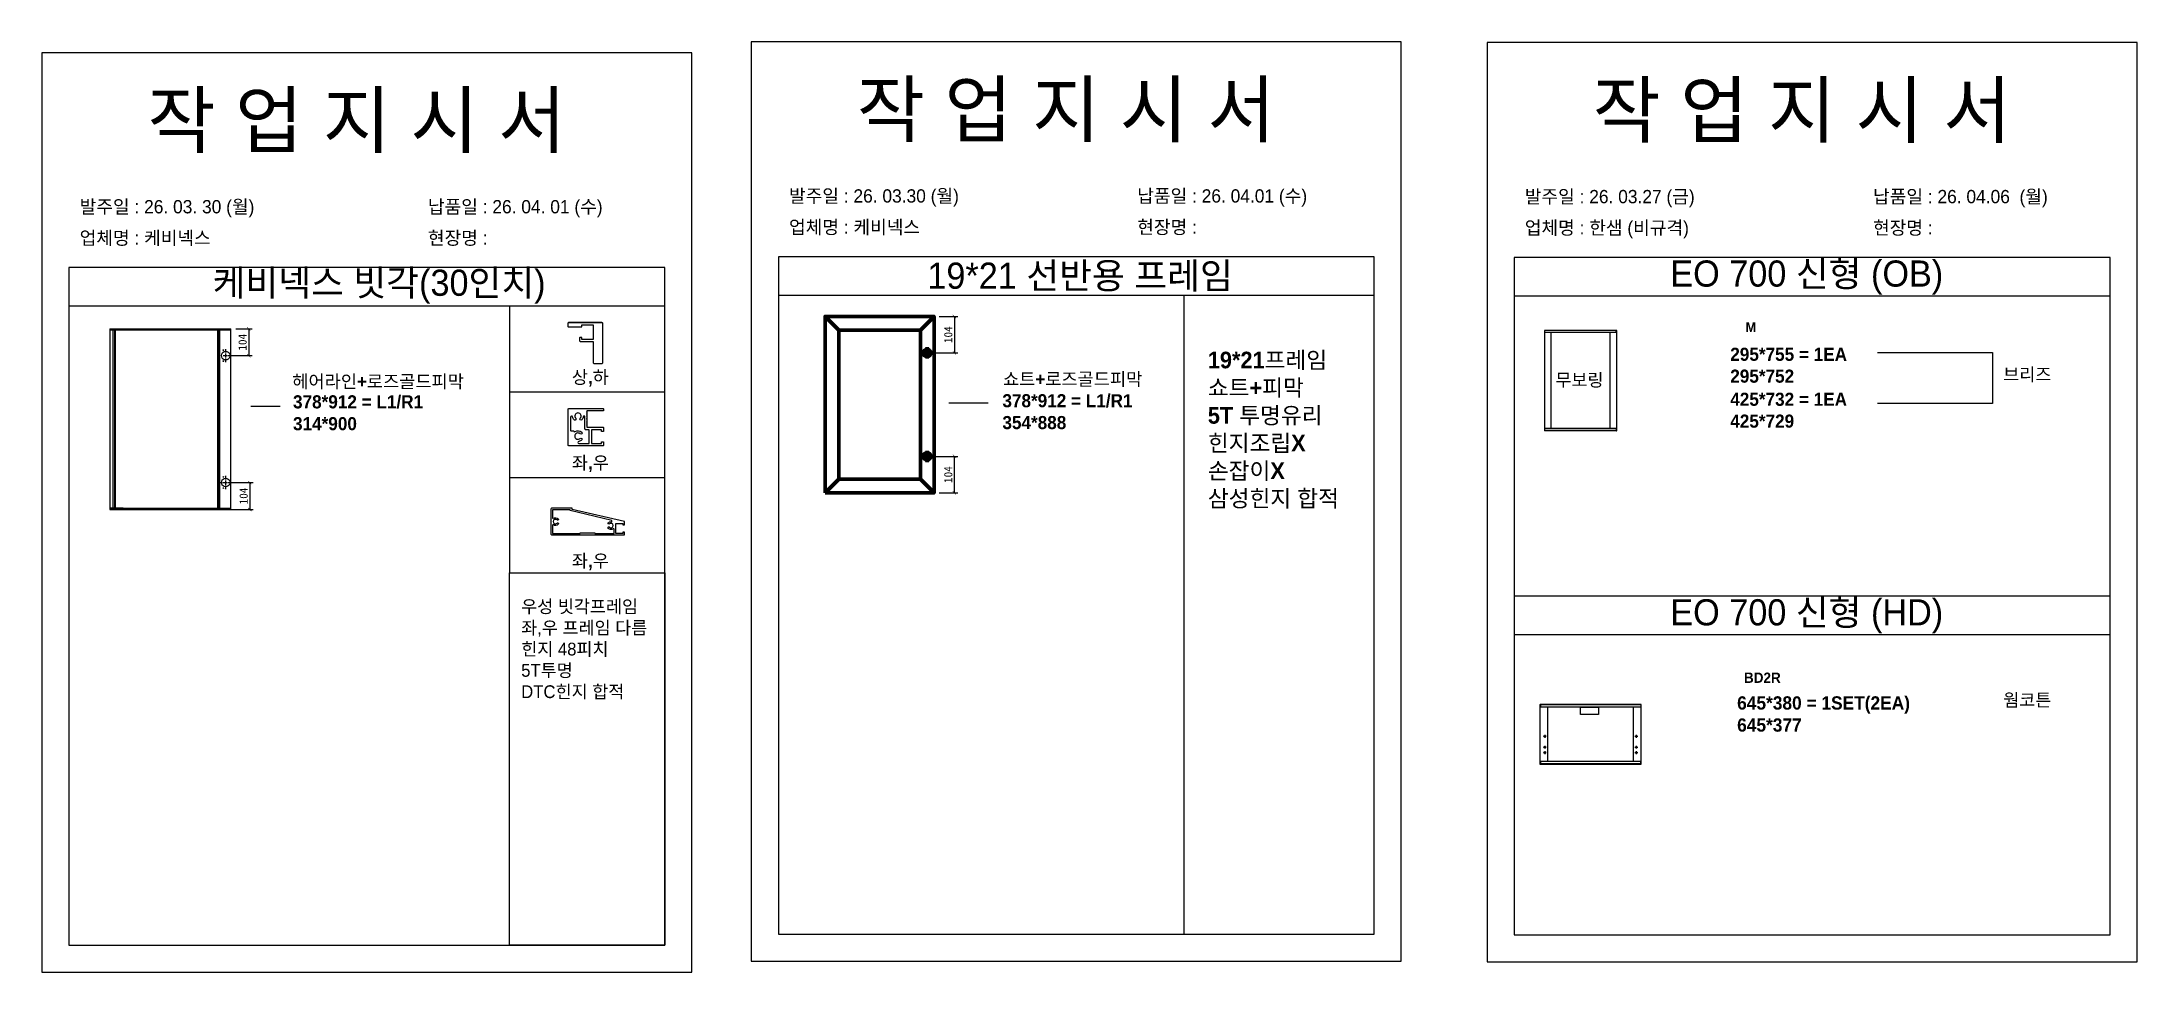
# Model space of a CAD drawing. Header units: millimetres. Extents: x -44117 to 256353, y -2095463 to 65325.
# Drawn here: x 110876 to 117259, y -827730 to -824896 of the extents above; entities that cross this region are included whole.
import ezdxf

# ---------------------------------------------------------------- set-up
doc = ezdxf.new("R2010")
doc.units = ezdxf.units.MM
doc.header["$LTSCALE"] = 10
doc.layers.add('Layer1', color=7, linetype='Continuous', lineweight=70)
doc.layers.add('PDF_Geomertry', color=7, linetype='Continuous')
doc.styles.add('MtX_Gulim', font='')
doc.styles.get('MtX_Gulim').set_extended_font_data('Gulim', bold=True)
doc.dimstyles.new('ISO-25', dxfattribs={"dimtxt": 2.5, "dimasz": 2.5, "dimexe": 1, "dimexo": 1, "dimtad": 1, "dimtxsty": 'Standard', "dimblk": 'ARCHTICK', "dimcen": 2.5, "dimadec": 0, "dimazin": 0, "dimtfac": 1, "dimtmove": 0, "dimatfit": 3, "dimfxl": 0, "dimarcsym": 0})

msp = doc.modelspace()

# ---------------------------------------------------------------- texts
at = {"linetype": 'Continuous', "style": 'MtX_Gulim'}
for s, height, p in [('M', 30.31593, (116065.79136, -825780.19642)), ('상,하', 39.271262, (112490.16888, -825937.16387)), ('헤어라인+로즈골드피막', 39.2712622, (111638.49836, -825949.99662)), ('쇼트+로즈골드피막', 39.271262, (113803.83281, -825942.75914)), ('좌,우', 39.271262, (112490.16888, -826197.81441)), ('좌,우', 39.271262, (112490.16888, -826496.60687)), ('BD2R', 31.421769, (116061.36042, -826848.69094))]:
    msp.add_text(s, height=height, dxfattribs=at).set_placement(p)
at = {"attachment_point": 1}
for s, width, gutter_width, heights, insert, char_height in [('{\\fGulim|b0|i0|c129|p50;작 업 지 시 서}', 3898.9872873, 14.7362, [-183.72574], (113358.36917, -825018.69825), 165.0454901), ('{\\fGulim|b0|i0|c129|p50;작 업 지 시 서}', 3898.9872873, 14.7362, [-183.72574], (115600.13666, -825020.68327), 165.0454901), ('{\\fGulim|b0|i0|c129|p50;작 업 지 시 서}', 3898.9872873, 14.7362, [-183.72574], (111197.17618, -825051.56652), 165.0454901), ('\\pt11;{\\fGulim|b0|i0|c129|p50;발주일 : 26. 03. 30 (월)}', 3898.9872873, 14.7362, [40.67678], (110990.62251, -825377.79122), 40.4361451), ('{\\fGulim|b0|i0|c129|p50;납품일 : 26. 04. 01 (수)}', 3898.9872873, 14.7362, [41.36774], (112051.60328, -825377.79122), 40.4361451), ('\\pt11;{\\fGulim|b0|i0|c129|p50;발주일 : 26. 03.30 (월)}', 3898.9872873, 14.7362, [40.67678], (113151.8155, -825344.92295), 40.4361451), ('{\\fGulim|b0|i0|c129|p50;납품일 : 26. 04.01 (수)}', 3898.9872873, 14.7362, [41.36774], (114212.79627, -825344.92295), 40.4361451), ('\\pt11;{\\fGulim|b0|i0|c129|p50;발주일 : 26. 03.27 (금)}', 3898.9872873, 14.7362, [40.67678], (115393.58299, -825346.90796), 40.4361451), ('{\\fGulim|b0|i0|c129|p50;납품일 : 26. 04.06  (월)}', 3898.9872873, 14.7362, [41.36774], (116454.56375, -825346.90796), 40.4361451), ('{\\fGulim|b0|i0|c129|p50;업체명 : 케비넥스}', 3898.9872873, 14.7362, [42.57324], (113151.8155, -825440.00822), 40.4361451), ('{\\fGulim|b0|i0|c129|p50;현장명 :  }', 3898.9872873, 14.7362, [45.12049], (114212.79627, -825440.00822), 40.4361451), ('{\\fGulim|b0|i0|c129|p50;업체명 : 한샘 (비규격)}', 3898.9872873, 14.7362, [42.57324], (115393.58299, -825441.99324), 40.4361451), ('{\\fGulim|b0|i0|c129|p50;현장명 :  }', 3898.9872873, 14.7362, [45.12049], (116454.56375, -825441.99324), 40.4361451), ('{\\fGulim|b0|i0|c129|p50;업체명 : 케비넥스}', 3898.9872873, 14.7362, [42.57324], (110990.62251, -825472.87649), 40.4361451), ('{\\fGulim|b0|i0|c129|p50;현장명 :}', 3898.9872873, 14.7362, [45.12049], (112051.60328, -825472.87649), 40.4361451), ('{\\fGulim|b0|i0|c129|p50;19*21 선반용 프레임}', 1882.7812357, 7.11596, [-89.03766], (113573.39735, -825568.23651), 79.6987856), ('{\\fGulim|b0|i0|c129|p50;EO 700 신형 (OB)}', 1882.7812357, 7.11596, [-100.28675], (115836.84868, -825561.80127), 79.6987856), ('{\\fGulim|b0|i0|c129|p50;케비넥스 빗각(30인치)}', 1882.7812357, 7.11596, [-100.28675], (111395.63528, -825589.77506), 79.6987856), ('{\\f굴림|b1|i0|c129|p50;19*21프레임\\P쇼트+피막\\P5T 투명유리\\P힌지조립X\\P손잡이X\\P삼성힌지 합적}', 15300.3567757, 196.77614, [-489.46393], (114427.81042, -825839.73973), 50.59958), ('{\\f굴림|b1|i0|c129|p50;295*755 = 1EA\\P\\C1;295*752}', 12072.7918459, 155.2668, [-107.63052], (116019.59414, -825827.67702), 39.9257485), ('{\\f굴림|b1|i0|c129|p50;브리즈}', 11769.5052121, 151.36626, [-43.2475], (116851.28577, -825889.44238), 38.9227538), ('{\\f굴림|b1|i0|c129|p50;무보링}', 11769.5052121, 151.36626, [-43.35047], (115486.67564, -825906.39405), 38.9227538), ('{\\f굴림|b1|i0|c129|p50;378*912 = L1/R1\\P\\C1;314*900}', 12072.7918459, 155.2668, [-111.27454], (111640.65276, -825972.52312), 39.9257485), ('{\\f굴림|b1|i0|c129|p50;378*912 = L1/R1\\P\\C1;354*888}', 12072.7918459, 155.2668, [-111.22173], (113801.97465, -825969.12515), 39.9257485), ('{\\f굴림|b1|i0|c129|p50;425*732 = 1EA\\P\\C1;425*729}', 12072.7918459, 155.2668, [-107.68333], (116019.59414, -825964.68571), 39.9257485), ('{\\f굴림|b0|i0|c129|p50;우성 빗각프레임\\P좌,우 프레임 다름\\P힌지 48피치\\P5T투명\\PDTC힌지 합적}', 11769.5052121, 151.36626, [-309.9654], (112335.78665, -826596.52283), 38.9227538), ('{\\fGulim|b0|i0|c129|p50;EO 700 신형 (HD)}', 1882.7812357, 7.11596, [-100.28675], (115836.84868, -826593.82499), 79.6987856), ('{\\f굴림|b1|i0|c129|p50;645*380 = 1SET(2EA)\\P\\C1;645*377}', 12198.822037, 156.88766, [-113.28997], (116040.53725, -826889.64941), 40.342541), ('{\\f굴림|b1|i0|c129|p50;웜코튼}', 11769.5052121, 151.36626, [-42.01186], (116851.28577, -826881.45461), 38.9227538)]:
    msp.add_mtext_dynamic_manual_height_columns(s, width=width, gutter_width=gutter_width, heights=heights, dxfattribs=dict(at, insert=insert, char_height=char_height))

# ---------------------------------------------------------------- blocks, each defined once
blk = doc.blocks.new('_ArchTick')
at = {"color": 0, "linetype": 'ByBlock', "const_width": 0.15}
blk.add_lwpolyline([(-0.5, -0.5), (0.5, 0.5)], dxfattribs=at)
blk = doc.blocks.new('*D5431')
at = {"color": 0, "lineweight": -2}
for p, q in [((111466.2, -825770), (111515.8, -825770)), ((111505.8, -825770), (111505.8, -825851.8)), ((111450.4, -825851.8), (111515.8, -825851.8))]:
    blk.add_line(p, q, dxfattribs=at)
at = {"layer": 'Defpoints', "color": 0}
for p in [(111451.2, -825770), (111435.4, -825851.8), (111505.8, -825851.8)]:
    blk.add_point(p, dxfattribs=at)
at = {"color": 0, "lineweight": -2, "xscale": 10, "yscale": 10, "zscale": 10}
for p, rotation in [((111505.8, -825770), 90), ((111505.8, -825851.8), 270)]:
    blk.add_blockref('_ArchTick', p, dxfattribs=dict(at, rotation=rotation))
at = {"color": 0, "insert": (111487, -825810.9), "char_height": 25, "attachment_point": 5, "rotation": 90}
blk.add_mtext('104', dxfattribs=at)
blk = doc.blocks.new('*D5432')
at = {"color": 0, "lineweight": -2}
for p, q in [((111450.4, -826238.2), (111519, -826238.2)), ((111509, -826238.2), (111509, -826320.4)), ((111450.4, -826320.4), (111519, -826320.4))]:
    blk.add_line(p, q, dxfattribs=at)
at = {"layer": 'Defpoints', "color": 0}
for p in [(111435.4, -826238.2), (111435.4, -826320.4), (111509, -826320.4)]:
    blk.add_point(p, dxfattribs=at)
at = {"color": 0, "lineweight": -2, "xscale": 10, "yscale": 10, "zscale": 10}
for p, rotation in [((111509, -826238.2), 90), ((111509, -826320.4), 270)]:
    blk.add_blockref('_ArchTick', p, dxfattribs=dict(at, rotation=rotation))
at = {"color": 0, "insert": (111490.3, -826279.3), "char_height": 25, "attachment_point": 5, "rotation": 90}
blk.add_mtext('104', dxfattribs=at)
blk = doc.blocks.new('*D5433')
at = {"color": 0, "lineweight": -2}
for p, q in [((113608.8, -825732.4), (113665.8, -825732.4)), ((113655.8, -825732.4), (113655.8, -825843.5)), ((113587.7, -825843.5), (113665.8, -825843.5))]:
    blk.add_line(p, q, dxfattribs=at)
at = {"layer": 'Defpoints', "color": 0}
for p in [(113593.8, -825732.4), (113572.7, -825843.5), (113655.8, -825843.5)]:
    blk.add_point(p, dxfattribs=at)
at = {"color": 0, "lineweight": -2, "xscale": 10, "yscale": 10, "zscale": 10}
for p, rotation in [((113655.8, -825732.4), 90), ((113655.8, -825843.5), 270)]:
    blk.add_blockref('_ArchTick', p, dxfattribs=dict(at, rotation=rotation))
at = {"color": 0, "insert": (113637, -825787.9), "char_height": 25, "attachment_point": 5, "rotation": 90}
blk.add_mtext('104', dxfattribs=at)
blk = doc.blocks.new('*D5434')
at = {"color": 0, "lineweight": -2}
for p, q in [((113587.7, -826158.6), (113665.8, -826158.6)), ((113655.8, -826269.7), (113655.8, -826158.6)), ((113608.8, -826269.7), (113665.8, -826269.7))]:
    blk.add_line(p, q, dxfattribs=at)
at = {"layer": 'Defpoints', "color": 0}
for p in [(113572.7, -826158.6), (113655.8, -826158.6), (113593.8, -826269.7)]:
    blk.add_point(p, dxfattribs=at)
at = {"color": 0, "lineweight": -2, "xscale": 10, "yscale": 10, "zscale": 10}
for p, rotation in [((113655.8, -826158.6), 90), ((113655.8, -826269.7), 270)]:
    blk.add_blockref('_ArchTick', p, dxfattribs=dict(at, rotation=rotation))
at = {"color": 0, "insert": (113637, -826214.2), "char_height": 25, "attachment_point": 5, "rotation": 90}
blk.add_mtext('104', dxfattribs=at)

# ---------------------------------------------------------------- dimensions: what is measured, and where the dimension line sits
for base, p1, p2, angle, picture, middle in [((111505.7662, -825851.768), (111451.2153, -825769.95025), (111435.4188, -825851.768), 90, '*D5431', (111487.0162, -825810.85913)), ((113655.76933, -825843.48185), (113593.84382, -825732.36672), (113572.65471, -825843.48185), 90, '*D5433', (113637.01933, -825787.92429)), ((113655.76933, -826158.62343), (113593.84382, -826269.73856), (113572.65471, -826158.62343), 270, '*D5434', (113637.01933, -826214.181)), ((111509.02066, -826320.39827), (111435.4188, -826238.17539), (111435.4188, -826320.39827), 90, '*D5432', (111490.27066, -826279.28683))]:
    dim = msp.add_linear_dim(base=base, p1=p1, p2=p2, angle=angle, text='104', dimstyle='ISO-25', override={"dimscale": 10, "dimasz": 1, "dimexo": 1.5, "dimtxsty": 'Standard'})
    dim.commit()
    dim.dimension.update_dxf_attribs({"geometry": picture, "text_midpoint": middle})

# ---------------------------------------------------------------- linework, layer by layer
for p, q in [((114934.7816, -825550.38901), (113119.28121, -825550.38901)), ((117176.54908, -825552.37402), (115361.04869, -825552.37402)), ((112773.58861, -825583.25728), (110958.08822, -825583.25728)), ((112773.58861, -825701.14692), (110958.08822, -825701.14692)), ((114934.7816, -825668.27865), (113119.28121, -825668.27865)), ((114355.45955, -827614.43645), (114355.45955, -825668.27865)), ((117176.54908, -825670.26366), (115361.04869, -825670.26366)), ((112479.81324, -825751.20761), (112581.8594, -825751.20761)), ((115453.61666, -825775.18759), (115453.61666, -826080.20592)), ((115673.53505, -825775.58258), (115453.61666, -825775.58258)), ((115673.53505, -825781.55128), (115453.61666, -825781.55128)), ((115673.31562, -825774.96816), (115453.8361, -825774.96816)), ((115473.14661, -825781.11241), (115473.14661, -826073.84224)), ((115653.78567, -826073.84224), (115653.78567, -825781.55128)), ((115672.43787, -825781.55128), (115672.43787, -825774.96816)), ((115673.53505, -826080.20592), (115673.53505, -825775.18759)), ((112558.12774, -825875.79885), (112581.8594, -825875.79885)), ((111601.5589, -826006.22955), (111511.8532, -826006.22955)), ((112299.97468, -825962.14522), (112773.58861, -825962.14522)), ((113758.69642, -825996.67324), (113638.76484, -825996.67324)), ((115673.53505, -826073.84224), (115453.61666, -826073.84224)), ((115673.53505, -826079.81094), (115453.61666, -826079.81094)), ((115673.31562, -826080.42537), (115453.8361, -826080.42537)), ((115454.71385, -826080.42537), (115454.71385, -826073.84224)), ((115672.43787, -826073.84224), (115672.43787, -826080.42537)), ((112299.97468, -826223.07893), (112773.58861, -826223.07893)), ((117176.54908, -826584.39774), (115361.04869, -826584.39774)), ((117176.54908, -826702.28738), (115361.04869, -826702.28738)), ((115439.70797, -826915.30823), (115439.70797, -827096.18017)), ((115748.0713, -826915.77467), (115439.70797, -826915.77467)), ((115747.81217, -826915.0491), (115439.9671, -826915.0491)), ((115441.00361, -826915.0491), (115441.00361, -826922.82297)), ((115746.77565, -826915.0491), (115746.77565, -826922.82297)), ((115748.0713, -827096.18017), (115748.0713, -826915.30823)), ((115748.0713, -826922.82297), (115439.70797, -826922.82297)), ((115463.02957, -826922.82297), (115463.02957, -827088.66543)), ((115724.7497, -827088.66543), (115724.7497, -826922.82297)), ((115458.75394, -827011.44503), (115450.20269, -827011.44503)), ((115458.75394, -827044.61353), (115450.20269, -827044.61353)), ((115454.47831, -827007.16941), (115454.47831, -827015.72066)), ((115454.47831, -827040.3379), (115454.47831, -827048.88915)), ((115729.02533, -827011.44503), (115737.57658, -827011.44503)), ((115729.02533, -827044.61353), (115737.57658, -827044.61353)), ((115733.30095, -827007.16941), (115733.30095, -827015.72066)), ((115733.30095, -827040.3379), (115733.30095, -827048.88915)), ((115748.0713, -827088.66543), (115439.70797, -827088.66543)), ((115748.0713, -827095.71374), (115439.70797, -827095.71374)), ((115439.9671, -827096.4393), (115747.81217, -827096.4393)), ((115441.00361, -827088.66543), (115441.00361, -827096.4393)), ((115458.75394, -827061.19777), (115450.20269, -827061.19777)), ((115454.47831, -827056.92215), (115454.47831, -827065.4734)), ((115729.02533, -827061.19777), (115737.57658, -827061.19777)), ((115733.30095, -827056.92215), (115733.30095, -827065.4734)), ((115746.77565, -827096.4393), (115746.77565, -827088.66543))]:
    msp.add_line(p, q)
for points in [[(110875.56547, -827729.82746), (112856.11135, -827729.82746), (112856.11135, -824928.76972), (110875.56547, -824928.76972)], [(113036.75846, -827696.95919), (115017.30434, -827696.95919), (115017.30434, -824895.90145), (113036.75846, -824895.90145)], [(115278.52594, -827698.94421), (117259.07182, -827698.94421), (117259.07182, -824897.88646), (115278.52594, -824897.88646)], [(112773.58861, -825701.14692), (112299.97468, -825701.14692), (112299.97468, -826513.55775), (112773.58861, -826513.55775)], [(112773.58861, -827647.30472), (112299.97468, -827647.30472), (112299.97468, -826513.55775), (112773.58861, -826513.55775)], [(115563.6585, -826922.82297), (115618.00112, -826922.82297), (115618.00112, -826944.66989), (115563.6585, -826944.66989)]]:
    msp.add_lwpolyline(points, close=True)
for points in [[(113119.28121, -825550.38901), (113119.28121, -827614.43645), (114934.7816, -827614.43645), (114934.7816, -825550.38901)], [(115361.04869, -825552.37402), (115361.04869, -827616.42146), (117176.54908, -827616.42146), (117176.54908, -825552.37402)], [(110958.08822, -825583.25728), (110958.08822, -827647.30472), (112773.58861, -827647.30472), (112773.58861, -825583.25728)], [(116467.87459, -825841.97437), (116818.45567, -825841.97437), (116818.45567, -825997.11657), (116467.87459, -825997.11657)]]:
    msp.add_lwpolyline(points)
for points in [[(112555.16128, -825802.23069), (112520.75036, -825802.23069), (112520.75036, -825798.07765, 0.4142135624), (112518.97049, -825796.29777), (112515.41074, -825796.29777, 0.4142135624), (112513.63086, -825798.07765), (112513.63086, -825806.38373, 0.4142135624), (112515.41074, -825808.1636), (112555.16128, -825808.1636), (112555.16128, -825872.83239, 0.4142135624), (112558.12774, -825875.79885), (112581.8594, -825875.79885, 0.4142135624), (112584.82586, -825872.83239), (112584.82586, -825754.17406, 0.4142135624), (112581.8594, -825751.20761), (112479.81324, -825751.20761, 0.4142135624), (112478.03337, -825752.98748), (112478.03337, -825762.48015, 0.4142135623), (112479.81324, -825764.26002), (112520.75036, -825764.26002), (112520.75036, -825758.32711), (112555.16128, -825758.32711), (112555.16128, -825802.23069)], [(112430.10665, -826316.48293, 0.4142135624), (112426.02912, -826320.56047), (112426.02912, -826393.95603, 0.4142135624), (112430.10665, -826398.03357), (112649.0701, -826398.03357, 0.4142135624), (112650.29336, -826396.81031), (112650.29336, -826389.063), (112645.40032, -826389.063), (112645.40032, -826393.14053), (112623.7894, -826393.14053), (112623.7894, -826362.96679), (112645.40032, -826362.96679), (112645.40032, -826367.04433), (112650.29336, -826367.04433), (112650.29336, -826357.25825), (112491.26962, -826320.56047), (112491.26953, -826317.69061, 0.4179291142), (112490.04637, -826316.48293), (112430.10665, -826316.48293)], [(112430.92216, -826321.37597), (112430.92216, -826345.49685, 0.5888435535), (112434.04027, -826347.22647, -0.348452388), (112448.64413, -826348.87909, -1), (112445.19159, -826352.34633, 0.6674110335), (112433.36868, -826357.25825, 0.6674110338), (112445.19159, -826362.17017, -1.0000000005), (112448.64413, -826365.63741, -0.3484523877), (112434.04027, -826367.29003, 0.5888435532), (112430.92216, -826369.01965), (112430.92216, -826393.14053), (112515.73481, -826393.14053), (112515.73481, -826392.32502, -0.4142135624), (112516.95807, -826391.10176), (112559.3644, -826391.10176, -0.4142135624), (112560.58766, -826392.32502), (112560.58766, -826393.14053), (112618.89636, -826393.14053), (112618.89636, -826381.25224, 0.5888435535), (112615.77825, -826379.52263, -0.348452388), (112601.17439, -826377.87001, -1.0000000001), (112604.62694, -826374.40277, 0.6674110337), (112616.44985, -826369.49085, 0.6674110335), (112604.62694, -826364.57892, -0.9999999999), (112601.17439, -826361.11168, -0.2013590238), (112609.65442, -826357.66679, 0.7810459571), (112611.5575, -826354.46013), (112485.15333, -826323.99348), (112485.15333, -826322.59923, 0.4142135624), (112483.93007, -826321.37597), (112430.92216, -826321.37597)]]:
    msp.add_lwpolyline(points, format="xyb")
for points in [[(112586.86031, -826124.68853, -0.4142135624), (112585.16134, -826126.3875), (112480.95775, -826126.3875, -0.4142135624), (112479.25878, -826124.68853), (112479.25878, -826014.8217, -0.4142135624), (112480.95775, -826013.12273), (112585.16134, -826013.12273, -0.4142135624), (112586.86031, -826014.8217), (112586.86031, -826018.21964, -0.4142135624), (112585.16134, -826019.91862), (112536.38451, -826019.91862), (112535.25186, -826021.05126), (112535.74947, -826021.54888, -0.4142135624), (112535.74947, -826023.95159), (112535.25186, -826024.44921), (112535.74947, -826024.94682, -0.4142135624), (112535.74947, -826027.34953), (112535.25186, -826027.84715), (112535.74947, -826028.34477, -0.4142135624), (112535.74947, -826030.74748), (112535.25186, -826031.24509), (112535.74947, -826031.74271, -0.4142135624), (112535.74947, -826034.14542), (112535.25186, -826034.64304), (112535.74947, -826035.14065, -0.4142135624), (112535.74947, -826037.54336), (112535.25186, -826038.04098), (112535.74947, -826038.5386, -0.4142135624), (112535.74947, -826040.9413), (112535.25186, -826041.43892), (112535.74947, -826041.93654, -0.4142135624), (112535.74947, -826044.33925), (112535.25186, -826044.83686), (112535.74947, -826045.33448, -0.4142135624), (112535.74947, -826047.73719), (112535.25186, -826048.23481), (112535.74947, -826048.73242, -0.4142135624), (112535.74947, -826051.13513), (112535.25186, -826051.63275), (112535.74947, -826052.13037, -0.4142135624), (112535.74947, -826054.53308), (112535.25186, -826055.03069), (112535.74947, -826055.52831, -0.4142135624), (112535.74947, -826057.93102), (112535.25186, -826058.42864), (112535.74947, -826058.92625, -0.4142135624), (112535.74947, -826061.32896), (112535.25186, -826061.82658), (112535.74947, -826062.3242, -0.4142135624), (112535.74947, -826064.72691), (112535.25186, -826065.22452), (112535.74947, -826065.72214, -0.4142135624), (112535.74947, -826068.12485), (112535.25186, -826068.62247), (112536.38451, -826069.75511), (112585.16134, -826069.75511, -0.4142135624), (112586.86031, -826071.45408), (112586.86031, -826081.64791, -0.4142135624), (112585.16134, -826083.34689), (112581.76339, -826083.34689, -0.4142135624), (112580.06442, -826081.64791), (112580.06442, -826077.68365), (112550.04926, -826077.68365), (112550.04926, -826119.59161), (112580.06442, -826119.59161), (112580.06442, -826115.62734, -0.4142135624), (112581.76339, -826113.92837), (112585.16134, -826113.92837, -0.4142135624), (112586.86031, -826115.62734)], [(112530.15494, -826038.37699, 0.9336671815), (112524.97676, -826038.02131, -0.1629476092), (112520.34534, -826047.36409, -1), (112515.52973, -826042.56889, 0.6674110338), (112508.70762, -826026.14818), (112508.70762, -826026.14818, 0.6674110335), (112501.8855, -826042.56889, -1), (112497.06989, -826047.36409, -0.155566878), (112492.50987, -826038.48874, 0.9202838951), (112486.05467, -826039.02561), (112486.05467, -826078.90441, 0.4142135624), (112487.75364, -826080.60338), (112494.31377, -826080.60337, -0.3056194544), (112495.88878, -826081.66524, 0.4660008128), (112500.01288, -826083.00563, -0.348452388), (112520.29602, -826085.30093, -1), (112515.50082, -826090.11654, 0.6674110335), (112499.08011, -826096.93866), (112499.08011, -826096.93866, 0.6674110338), (112515.50082, -826103.76077, -1), (112520.29602, -826108.57638, -0.1555668778), (112511.42068, -826113.13641, 0.920283895), (112511.95755, -826119.59161), (112543.25337, -826119.59161), (112543.25337, -826077.68365), (112532.98656, -826077.68365, -0.4142135624), (112530.15494, -826074.85203)]]:
    msp.add_lwpolyline(points, format="xyb", close=True)
for centre in [(115454.47831, -827011.44503), (115454.47831, -827044.61353), (115733.30095, -827011.44503), (115733.30095, -827044.61353), (115454.47831, -827061.19777), (115733.30095, -827061.19777)]:
    msp.add_circle(centre, 2.59129)
for centre, radius, start, end in [((115673.31562, -825775.18759), 0.21944, 0, 90), ((115453.8361, -826080.20593), 0.21944, 180, 270), ((115673.31562, -826080.20593), 0.21944, 270, 0), ((115439.9671, -826915.30823), 0.25913, 90, 180), ((115747.81217, -826915.30823), 0.25913, 0, 90), ((115439.9671, -827096.18017), 0.25913, 180, 270), ((115747.81217, -827096.18017), 0.25913, 270, 0)]:
    msp.add_arc(centre, radius, start, end)
at = {"layer": 'Layer1'}
for p, q in [((113303.41675, -825773.8563), (113261.92717, -825732.36672)), ((113552.35424, -825773.8563), (113593.84382, -825732.36672)), ((113572.65471, -825826.23624), (113572.65471, -825860.72746)), ((113572.65471, -826175.86904), (113572.65471, -826141.37782)), ((113261.92717, -826269.73856), (113303.41675, -826228.24898)), ((113593.84382, -826269.73856), (113552.35424, -826228.24898)), ((113552.35424, -826228.24898), (113593.84382, -826269.73856))]:
    msp.add_line(p, q, dxfattribs=at)
for points in [[(113261.92717, -826269.73856), (113593.84382, -826269.73856), (113593.84382, -825732.36672), (113261.92717, -825732.36672)], [(113303.41675, -826228.24898), (113552.35424, -826228.24898), (113552.35424, -825773.8563), (113303.41675, -825773.8563)], [(113589.90032, -825843.48185), (113555.40909, -825843.48185)], [(113589.90032, -826158.62343), (113555.40909, -826158.62343)]]:
    msp.add_lwpolyline(points, close=True, dxfattribs=at)
for centre in [(113572.65471, -825843.48185), (113572.65471, -826158.62343)]:
    msp.add_circle(centre, 11.49707, dxfattribs=at)
at = {"layer": 'PDF_Geomertry', "lineweight": 25}
for p, q in [((111099.24017, -825769.95025), (111099.24017, -826316.34784)), ((111092.75955, -826316.34784), (111092.75955, -825773.59556)), ((111096.80998, -825773.59556), (111096.80998, -826316.34784)), ((111116.65306, -825773.59556), (111120.70349, -825773.59556)), ((111120.70349, -825773.59556), (111120.70349, -825773.59556)), ((111123.13368, -826316.34784), (111082.22491, -826316.34784)), ((111082.22491, -826316.34784), (111451.2153, -826316.34784)), ((111120.70349, -826316.34784), (111116.65306, -826316.34784))]:
    msp.add_line(p, q, dxfattribs=at)
for points in [[(111082.2247, -825769.95025), (111451.2153, -825769.95025)], [(111451.21545, -826320.39827), (111082.22491, -826320.39827), (111451.2153, -826320.39827), (111451.2153, -825769.95015)], [(111082.22491, -825769.95025), (111082.22491, -826320.39827)], [(111410.30637, -825769.95025), (111410.30637, -826316.34805)], [(111082.2247, -825773.59556), (111451.2153, -825773.59556)], [(111435.4188, -825831.51605), (111435.4188, -825841.64203)], [(111427.72301, -825851.768), (111429.74823, -825851.768)], [(111431.36837, -825851.768), (111440.6843, -825851.768)], [(111435.4188, -825843.26222), (111435.4188, -825845.28733)], [(111435.4188, -825847.31255), (111435.4188, -825856.62848)], [(111435.4188, -825858.24867), (111435.4188, -825860.27379)], [(111435.4188, -825862.299), (111435.4188, -825872.01995)], [(111442.70947, -825851.768), (111444.73468, -825851.768)], [(111446.35487, -825851.768), (111456.48085, -825851.768)], [(111451.2153, -826320.39827), (111451.2153, -826238.17539), (111451.2153, -826074.9445), (111451.2153, -825893.48708)], [(111415.97689, -826238.17539), (111426.10287, -826238.17539)], [(111427.72301, -826238.17539), (111429.74823, -826238.17539)], [(111431.36837, -826238.17539), (111440.6843, -826238.17539)], [(111435.4188, -826217.92344), (111435.4188, -826228.04942)], [(111435.4188, -826229.66951), (111435.4188, -826231.69483)], [(111435.4188, -826233.71994), (111435.4188, -826243.03587)], [(111435.4188, -826244.65596), (111435.4188, -826246.68128)], [(111435.4188, -826248.30137), (111435.4188, -826258.42735)], [(111442.70947, -826238.17539), (111444.73468, -826238.17539)], [(111446.35487, -826238.17539), (111456.48085, -826238.17539)]]:
    msp.add_lwpolyline(points, dxfattribs=at)
for points in [[(111413.14163, -825773.59556), (111413.14163, -826316.34784), (111417.19207, -826316.34784), (111417.19207, -825773.59556), (111413.14163, -825773.59556)], [(111427.31814, -825835.16146), (111427.72317, -825834.35141), (111428.53326, -825833.94639), (111429.34336, -825834.35141), (111429.74838, -825835.16146), (111429.34336, -825835.9715), (111428.53326, -825836.37653), (111427.72317, -825835.9715), (111427.31814, -825835.16146)], [(111422.45746, -825851.768), (111423.26756, -825847.71757), (111424.8877, -825844.07226), (111427.72296, -825841.237), (111431.36832, -825839.61681), (111435.4187, -825838.80677), (111439.46908, -825839.61681), (111443.11444, -825841.237), (111445.94975, -825844.07226), (111447.97491, -825847.71757), (111448.78501, -825851.768), (111447.97491, -825855.81843), (111445.94975, -825859.46374), (111443.11444, -825862.299), (111439.46908, -825864.32422), (111435.4187, -825864.72924), (111431.36832, -825864.32422), (111427.72296, -825862.299), (111424.8877, -825859.46374), (111423.26756, -825855.81843), (111422.45746, -825851.768)], [(111427.31814, -825868.77967), (111427.72317, -825867.96963), (111428.53326, -825867.5646), (111429.34336, -825867.96963), (111429.74838, -825868.77967), (111429.34336, -825869.58972), (111428.53326, -825869.58972), (111427.72317, -825869.58972), (111427.31814, -825868.77967)], [(111422.45746, -826238.17539), (111423.26756, -826234.12496), (111424.8877, -826230.47955), (111427.72296, -826227.6444), (111431.36832, -826225.61928), (111435.4187, -826225.21405), (111439.46908, -826225.61928), (111443.11444, -826227.6444), (111445.94975, -826230.47955), (111447.97491, -826234.12496), (111448.78501, -826238.17539), (111447.97491, -826242.22583), (111445.94975, -826245.87123), (111443.11444, -826248.70639), (111439.46908, -826250.73151), (111435.4187, -826251.13673), (111431.36832, -826250.73151), (111427.72296, -826248.70639), (111424.8877, -826245.87123), (111423.26756, -826242.22583), (111422.45746, -826238.17539)], [(111427.31814, -826221.56864), (111427.72317, -826220.7586), (111428.53326, -826220.35358), (111429.34336, -826220.7586), (111429.74838, -826221.56864), (111429.34336, -826222.37869), (111428.53326, -826222.37869), (111427.72317, -826222.37869), (111427.31814, -826221.56864)], [(111427.31814, -826254.78194), (111427.72317, -826254.37691), (111428.53326, -826253.97189), (111429.34336, -826254.37691), (111429.74838, -826254.78194), (111429.34336, -826255.59198), (111428.53326, -826255.99701), (111427.72317, -826255.59198), (111427.31814, -826254.78194)]]:
    msp.add_lwpolyline(points, close=True, dxfattribs=at)

msp.set_redraw_order([(e.dxf.handle, doc.entitydb.next_handle()) for e in msp.query("TEXT MTEXT ATTDEF DIMENSION ARC_DIMENSION")])  # texts and dimensions are drawn at this point

doc.saveas('drawing.dxf')
